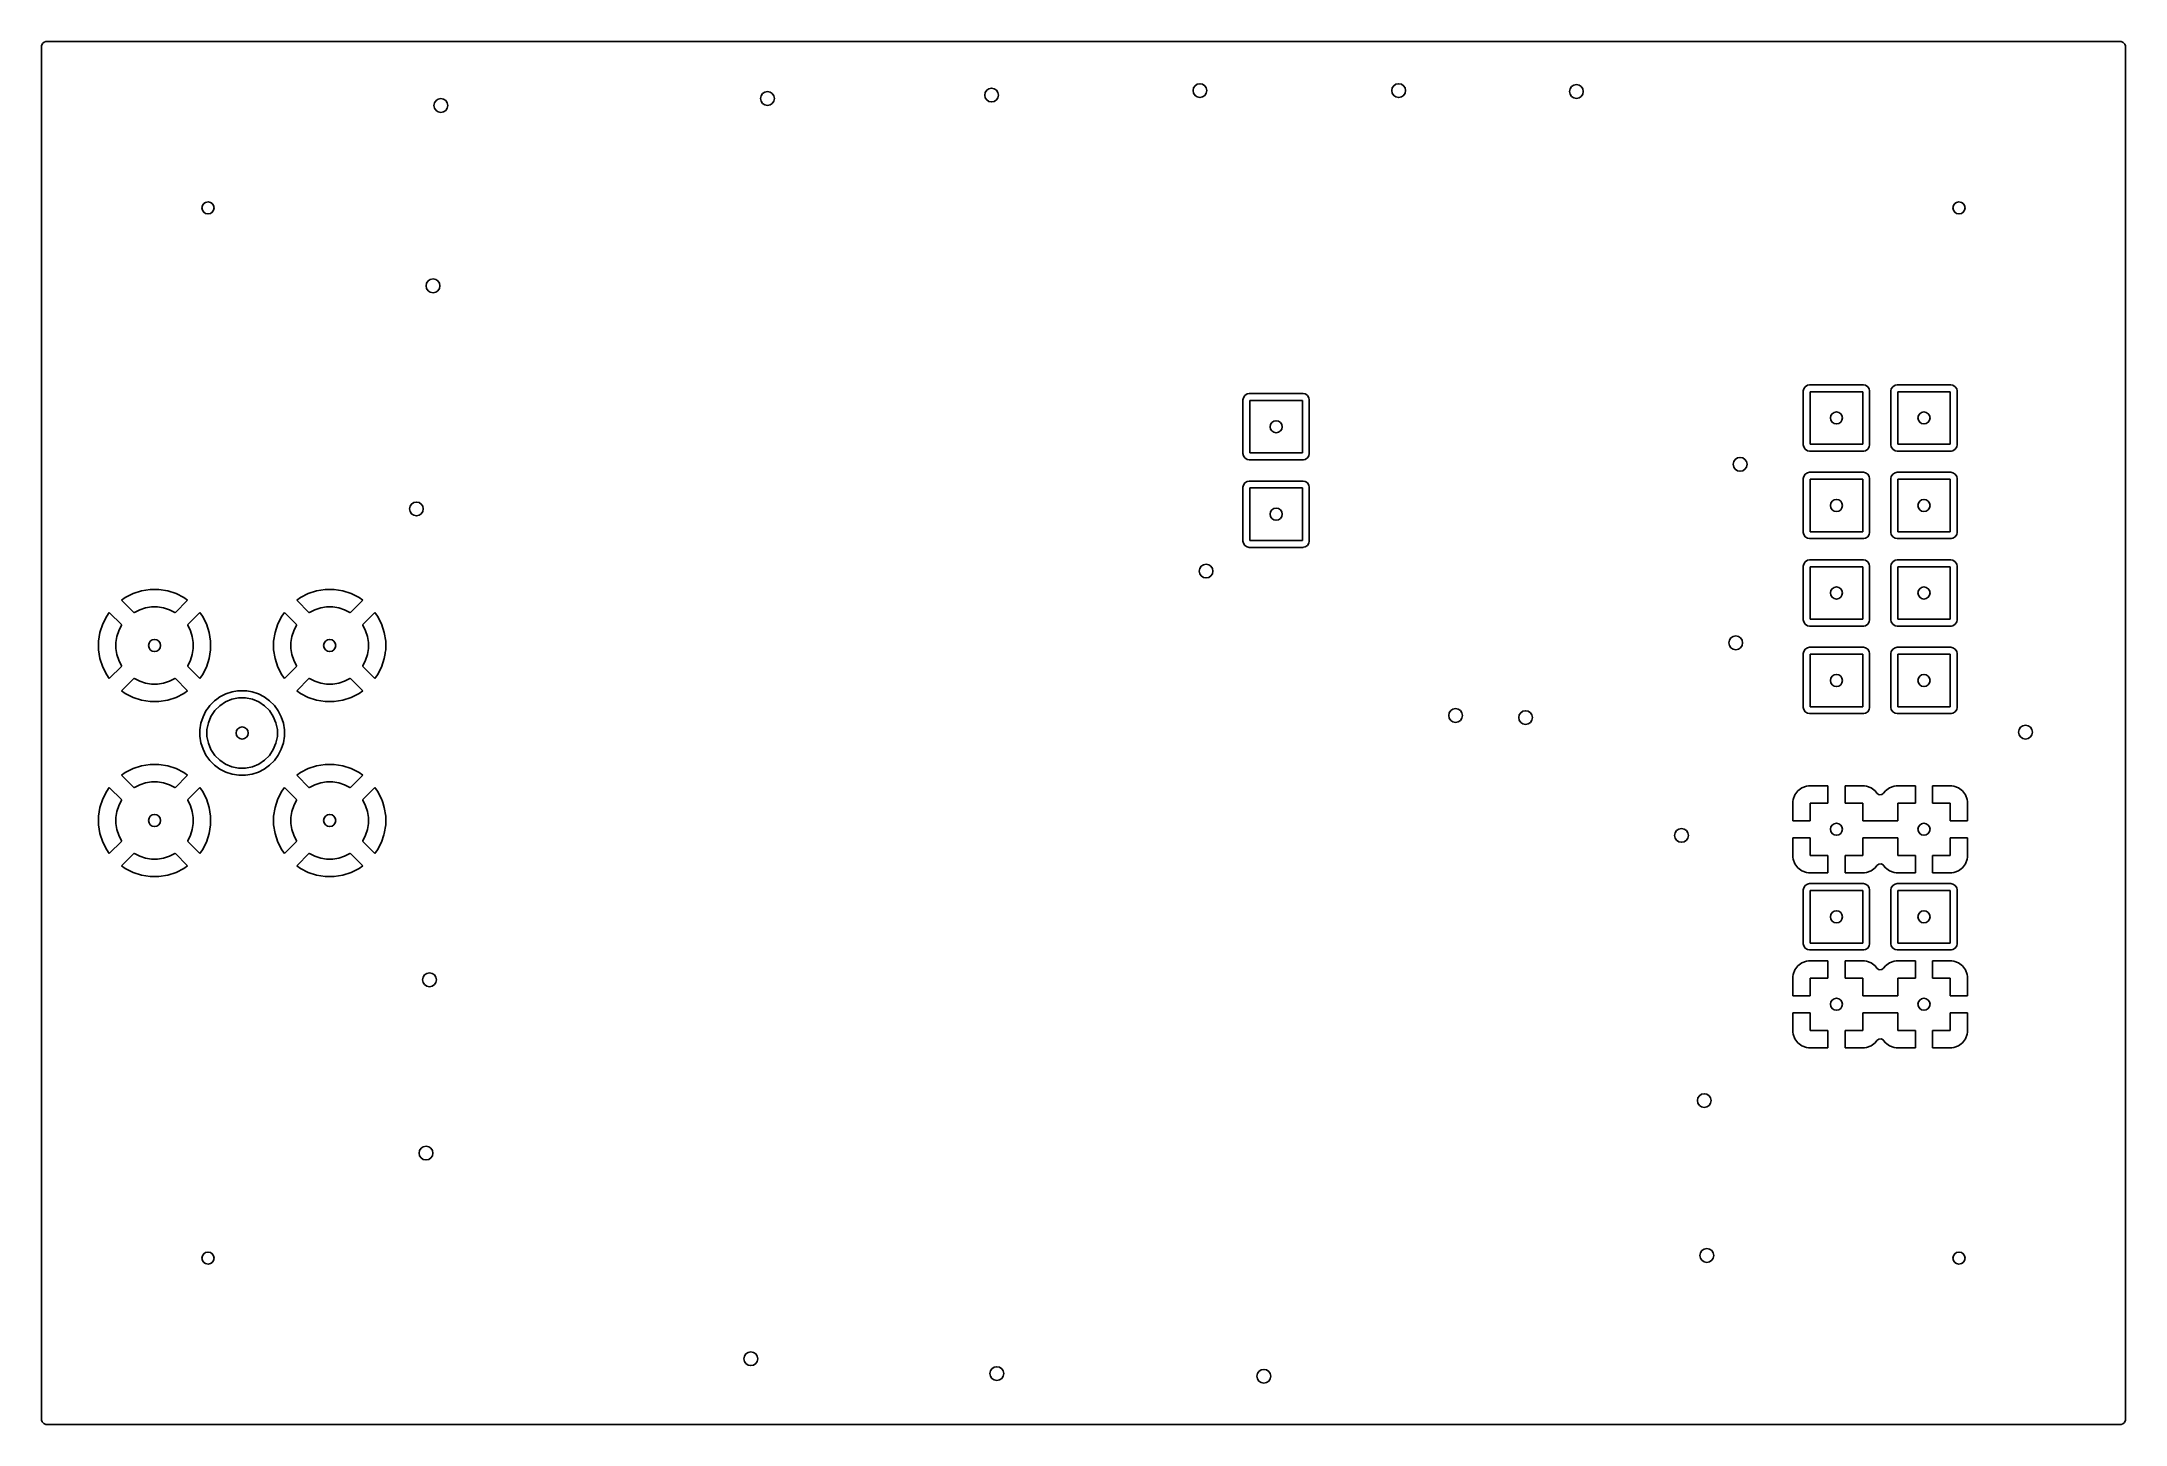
# Model space of a CAD drawing. Extents: x 0.21 to 2.59, y 0.21 to 1.79.
import ezdxf

# ---------------------------------------------------------------- set-up
doc = ezdxf.new("R2010")
doc.units = 0
doc.header["$MEASUREMENT"] = 0
doc.layers.add('BLACK', color=7, linetype='CONTINUOUS')

msp = doc.modelspace()

# ---------------------------------------------------------------- linework, layer by layer
at = {"layer": 'BLACK', "linetype": 'CONTINUOUS'}
for p, q in [((0.21, 1.7851), (0.2108, 1.7877)), ((0.21, 1.3908), (0.21, 1.7851)), ((0.2108, 1.7877), (0.2129, 1.7895)), ((0.2129, 1.7895), (0.2149, 1.79)), ((0.2149, 1.79), (2.5851, 1.79)), ((2.5851, 1.79), (2.5877, 1.7892)), ((2.5877, 1.7892), (2.5895, 1.7871)), ((2.5895, 1.7871), (2.59, 1.7851)), ((2.59, 1.7851), (2.59, 0.2149)), ((0.21, 1.3808), (0.21, 1.3908)), ((0.21, 1.2908), (0.21, 1.3808)), ((1.5826, 1.3831), (1.5821, 1.3808)), ((1.5821, 1.3808), (1.5821, 1.3192)), ((1.5843, 1.3857), (1.5826, 1.3831)), ((1.5826, 1.3831), (1.5826, 1.3831)), ((1.5869, 1.3874), (1.5843, 1.3857)), ((1.5892, 1.3879), (1.5869, 1.3874)), ((1.5869, 1.3874), (1.5869, 1.3874)), ((1.6508, 1.3879), (1.5892, 1.3879)), ((1.5892, 1.3879), (1.5892, 1.3879)), ((1.6531, 1.3874), (1.6508, 1.3879)), ((1.6508, 1.3879), (1.6508, 1.3879)), ((1.6538, 1.387), (1.6531, 1.3874)), ((1.6531, 1.3874), (1.6531, 1.3874)), ((1.6557, 1.3857), (1.6538, 1.387)), ((1.6538, 1.387), (1.6538, 1.387)), ((1.6574, 1.3831), (1.6557, 1.3857)), ((1.6579, 1.3808), (1.6574, 1.3831)), ((1.6574, 1.3831), (1.6574, 1.3831)), ((1.6579, 1.3192), (1.6579, 1.3808)), ((1.6579, 1.3808), (1.6579, 1.3808)), ((2.2226, 1.3931), (2.2221, 1.3908)), ((2.2221, 1.3908), (2.2221, 1.3292)), ((2.2243, 1.3957), (2.2226, 1.3931)), ((2.2226, 1.3931), (2.2226, 1.3931)), ((2.2269, 1.3974), (2.2243, 1.3957)), ((2.2292, 1.3979), (2.2269, 1.3974)), ((2.2269, 1.3974), (2.2269, 1.3974)), ((2.2908, 1.3979), (2.2292, 1.3979)), ((2.2292, 1.3979), (2.2292, 1.3979)), ((2.23, 1.33), (2.23, 1.39)), ((2.23, 1.39), (2.29, 1.39)), ((2.29, 1.39), (2.29, 1.33)), ((2.2931, 1.3974), (2.2908, 1.3979)), ((2.2908, 1.3979), (2.2908, 1.3979)), ((2.2957, 1.3957), (2.2931, 1.3974)), ((2.2931, 1.3974), (2.2931, 1.3974)), ((2.2974, 1.3931), (2.2957, 1.3957)), ((2.2979, 1.3908), (2.2974, 1.3931)), ((2.2974, 1.3931), (2.2974, 1.3931)), ((2.2979, 1.3292), (2.2979, 1.3908)), ((2.2979, 1.3908), (2.2979, 1.3908)), ((2.3226, 1.3931), (2.3221, 1.3908)), ((2.3221, 1.3908), (2.3221, 1.3292)), ((2.3243, 1.3957), (2.3226, 1.3931)), ((2.3226, 1.3931), (2.3226, 1.3931)), ((2.3269, 1.3974), (2.3243, 1.3957)), ((2.3292, 1.3979), (2.3269, 1.3974)), ((2.3269, 1.3974), (2.3269, 1.3974)), ((2.3908, 1.3979), (2.3292, 1.3979)), ((2.3292, 1.3979), (2.3292, 1.3979)), ((2.33, 1.33), (2.33, 1.39)), ((2.33, 1.39), (2.39, 1.39)), ((2.39, 1.39), (2.39, 1.33)), ((2.3931, 1.3974), (2.3908, 1.3979)), ((2.3908, 1.3979), (2.3908, 1.3979)), ((2.3957, 1.3957), (2.3931, 1.3974)), ((2.3931, 1.3974), (2.3931, 1.3974)), ((2.3974, 1.3931), (2.3957, 1.3957)), ((2.3979, 1.3908), (2.3974, 1.3931)), ((2.3974, 1.3931), (2.3974, 1.3931)), ((2.3979, 1.3292), (2.3979, 1.3908)), ((2.3979, 1.3908), (2.3979, 1.3908)), ((1.59, 1.32), (1.59, 1.38)), ((1.59, 1.38), (1.65, 1.38)), ((1.65, 1.38), (1.65, 1.32)), ((1.5821, 1.3192), (1.5826, 1.3169)), ((1.5826, 1.3169), (1.5826, 1.3169)), ((1.5826, 1.3169), (1.5843, 1.3143)), ((1.5843, 1.3143), (1.5869, 1.3126)), ((1.5869, 1.3126), (1.5869, 1.3126)), ((1.5869, 1.3126), (1.5892, 1.3121)), ((1.5892, 1.3121), (1.5892, 1.3121)), ((1.5892, 1.3121), (1.5892, 1.3121)), ((1.5892, 1.3121), (1.6508, 1.3121)), ((1.65, 1.32), (1.59, 1.32)), ((1.6508, 1.3121), (1.6514, 1.3122)), ((1.6508, 1.3121), (1.6508, 1.3121)), ((1.6514, 1.3122), (1.6531, 1.3126)), ((1.6531, 1.3126), (1.6557, 1.3143)), ((1.6531, 1.3126), (1.6531, 1.3126)), ((1.6531, 1.3126), (1.6531, 1.3126)), ((1.6557, 1.3143), (1.6574, 1.3169)), ((1.6574, 1.3169), (1.6579, 1.3192)), ((1.6574, 1.3169), (1.6574, 1.3169)), ((1.6574, 1.3169), (1.6574, 1.3169)), ((1.6579, 1.3192), (1.6579, 1.3192)), ((2.2221, 1.3292), (2.2226, 1.3269)), ((2.2226, 1.3269), (2.2226, 1.3269)), ((2.2226, 1.3269), (2.2243, 1.3243)), ((2.2243, 1.3243), (2.2269, 1.3226)), ((2.2269, 1.3226), (2.2269, 1.3226)), ((2.2269, 1.3226), (2.2292, 1.3221)), ((2.2292, 1.3221), (2.2292, 1.3221)), ((2.2292, 1.3221), (2.2292, 1.3221)), ((2.2292, 1.3221), (2.2908, 1.3221)), ((2.29, 1.33), (2.23, 1.33)), ((2.2908, 1.3221), (2.2914, 1.3222)), ((2.2908, 1.3221), (2.2908, 1.3221)), ((2.2914, 1.3222), (2.2931, 1.3226)), ((2.2931, 1.3226), (2.2957, 1.3243)), ((2.2931, 1.3226), (2.2931, 1.3226)), ((2.2931, 1.3226), (2.2931, 1.3226)), ((2.2957, 1.3243), (2.2974, 1.3269)), ((2.2974, 1.3269), (2.2979, 1.3292)), ((2.2974, 1.3269), (2.2974, 1.3269)), ((2.2974, 1.3269), (2.2974, 1.3269)), ((2.2979, 1.3292), (2.2979, 1.3292)), ((2.3221, 1.3292), (2.3226, 1.3269)), ((2.3226, 1.3269), (2.3226, 1.3269)), ((2.3226, 1.3269), (2.3243, 1.3243)), ((2.3243, 1.3243), (2.3269, 1.3226)), ((2.3269, 1.3226), (2.3269, 1.3226)), ((2.3269, 1.3226), (2.3292, 1.3221)), ((2.3292, 1.3221), (2.3292, 1.3221)), ((2.3292, 1.3221), (2.3292, 1.3221)), ((2.3292, 1.3221), (2.3908, 1.3221)), ((2.39, 1.33), (2.33, 1.33)), ((2.3908, 1.3221), (2.3914, 1.3222)), ((2.3908, 1.3221), (2.3908, 1.3221)), ((2.3914, 1.3222), (2.3931, 1.3226)), ((2.3931, 1.3226), (2.3957, 1.3243)), ((2.3931, 1.3226), (2.3931, 1.3226)), ((2.3931, 1.3226), (2.3931, 1.3226)), ((2.3957, 1.3243), (2.3974, 1.3269)), ((2.3974, 1.3269), (2.3979, 1.3292)), ((2.3974, 1.3269), (2.3974, 1.3269)), ((2.3974, 1.3269), (2.3974, 1.3269)), ((2.3979, 1.3292), (2.3979, 1.3292)), ((0.21, 1.2808), (0.21, 1.2908)), ((1.5843, 1.2857), (1.5826, 1.2831)), ((1.5869, 1.2874), (1.5843, 1.2857)), ((1.5892, 1.2879), (1.5869, 1.2874)), ((1.5869, 1.2874), (1.5869, 1.2874)), ((1.6508, 1.2879), (1.5892, 1.2879)), ((1.5892, 1.2879), (1.5892, 1.2879)), ((1.6531, 1.2874), (1.6508, 1.2879)), ((1.6508, 1.2879), (1.6508, 1.2879)), ((1.6538, 1.287), (1.6531, 1.2874)), ((1.6531, 1.2874), (1.6531, 1.2874)), ((1.6557, 1.2857), (1.6538, 1.287)), ((1.6538, 1.287), (1.6538, 1.287)), ((1.6574, 1.2831), (1.6557, 1.2857)), ((2.2226, 1.2931), (2.2221, 1.2908)), ((2.2221, 1.2908), (2.2221, 1.2292)), ((2.2243, 1.2957), (2.2226, 1.2931)), ((2.2226, 1.2931), (2.2226, 1.2931)), ((2.2269, 1.2974), (2.2243, 1.2957)), ((2.2292, 1.2979), (2.2269, 1.2974)), ((2.2269, 1.2974), (2.2269, 1.2974)), ((2.2908, 1.2979), (2.2292, 1.2979)), ((2.2292, 1.2979), (2.2292, 1.2979)), ((2.23, 1.23), (2.23, 1.29)), ((2.23, 1.29), (2.29, 1.29)), ((2.29, 1.29), (2.29, 1.23)), ((2.2931, 1.2974), (2.2908, 1.2979)), ((2.2908, 1.2979), (2.2908, 1.2979)), ((2.2957, 1.2957), (2.2931, 1.2974)), ((2.2931, 1.2974), (2.2931, 1.2974)), ((2.2974, 1.2931), (2.2957, 1.2957)), ((2.2979, 1.2908), (2.2974, 1.2931)), ((2.2974, 1.2931), (2.2974, 1.2931)), ((2.2979, 1.2292), (2.2979, 1.2908)), ((2.2979, 1.2908), (2.2979, 1.2908)), ((2.3226, 1.2931), (2.3221, 1.2908)), ((2.3221, 1.2908), (2.3221, 1.2292)), ((2.3243, 1.2957), (2.3226, 1.2931)), ((2.3226, 1.2931), (2.3226, 1.2931)), ((2.3269, 1.2974), (2.3243, 1.2957)), ((2.3292, 1.2979), (2.3269, 1.2974)), ((2.3269, 1.2974), (2.3269, 1.2974)), ((2.3908, 1.2979), (2.3292, 1.2979)), ((2.3292, 1.2979), (2.3292, 1.2979)), ((2.33, 1.23), (2.33, 1.29)), ((2.33, 1.29), (2.39, 1.29)), ((2.39, 1.29), (2.39, 1.23)), ((2.3931, 1.2974), (2.3908, 1.2979)), ((2.3908, 1.2979), (2.3908, 1.2979)), ((2.3957, 1.2957), (2.3931, 1.2974)), ((2.3931, 1.2974), (2.3931, 1.2974)), ((2.3974, 1.2931), (2.3957, 1.2957)), ((2.3979, 1.2908), (2.3974, 1.2931)), ((2.3974, 1.2931), (2.3974, 1.2931)), ((2.3979, 1.2292), (2.3979, 1.2908)), ((2.3979, 1.2908), (2.3979, 1.2908)), ((0.21, 1.1908), (0.21, 1.2808)), ((1.5826, 1.2831), (1.5821, 1.2808)), ((1.5821, 1.2808), (1.5821, 1.2192)), ((1.5826, 1.2831), (1.5826, 1.2831)), ((1.59, 1.22), (1.59, 1.28)), ((1.59, 1.28), (1.65, 1.28)), ((1.65, 1.28), (1.65, 1.22)), ((1.6579, 1.2808), (1.6574, 1.2831)), ((1.6574, 1.2831), (1.6574, 1.2831)), ((1.6579, 1.2192), (1.6579, 1.2808)), ((1.6579, 1.2808), (1.6579, 1.2808)), ((1.5821, 1.2192), (1.5826, 1.2169)), ((1.5826, 1.2169), (1.5826, 1.2169)), ((1.5826, 1.2169), (1.5843, 1.2143)), ((1.5843, 1.2143), (1.5869, 1.2126)), ((1.65, 1.22), (1.59, 1.22)), ((1.6531, 1.2126), (1.6557, 1.2143)), ((1.6557, 1.2143), (1.6574, 1.2169)), ((1.6574, 1.2169), (1.6579, 1.2192)), ((1.6574, 1.2169), (1.6574, 1.2169)), ((1.6574, 1.2169), (1.6574, 1.2169)), ((1.6579, 1.2192), (1.6579, 1.2192)), ((2.2221, 1.2292), (2.2226, 1.2269)), ((2.2226, 1.2269), (2.2226, 1.2269)), ((2.2226, 1.2269), (2.2243, 1.2243)), ((2.2243, 1.2243), (2.2269, 1.2226)), ((2.2269, 1.2226), (2.2269, 1.2226)), ((2.2269, 1.2226), (2.2292, 1.2221)), ((2.2292, 1.2221), (2.2292, 1.2221)), ((2.2292, 1.2221), (2.2292, 1.2221)), ((2.2292, 1.2221), (2.2908, 1.2221)), ((2.29, 1.23), (2.23, 1.23)), ((2.2908, 1.2221), (2.2914, 1.2222)), ((2.2908, 1.2221), (2.2908, 1.2221)), ((2.2914, 1.2222), (2.2931, 1.2226)), ((2.2931, 1.2226), (2.2957, 1.2243)), ((2.2931, 1.2226), (2.2931, 1.2226)), ((2.2931, 1.2226), (2.2931, 1.2226)), ((2.2957, 1.2243), (2.2974, 1.2269)), ((2.2974, 1.2269), (2.2979, 1.2292)), ((2.2974, 1.2269), (2.2974, 1.2269)), ((2.2974, 1.2269), (2.2974, 1.2269)), ((2.2979, 1.2292), (2.2979, 1.2292)), ((2.3221, 1.2292), (2.3226, 1.2269)), ((2.3226, 1.2269), (2.3226, 1.2269)), ((2.3226, 1.2269), (2.3243, 1.2243)), ((2.3243, 1.2243), (2.3269, 1.2226)), ((2.3269, 1.2226), (2.3269, 1.2226)), ((2.3269, 1.2226), (2.3292, 1.2221)), ((2.3292, 1.2221), (2.3292, 1.2221)), ((2.3292, 1.2221), (2.3292, 1.2221)), ((2.3292, 1.2221), (2.3908, 1.2221)), ((2.39, 1.23), (2.33, 1.23)), ((2.3908, 1.2221), (2.3914, 1.2222)), ((2.3908, 1.2221), (2.3908, 1.2221)), ((2.3914, 1.2222), (2.3931, 1.2226)), ((2.3931, 1.2226), (2.3957, 1.2243)), ((2.3931, 1.2226), (2.3931, 1.2226)), ((2.3931, 1.2226), (2.3931, 1.2226)), ((2.3957, 1.2243), (2.3974, 1.2269)), ((2.3974, 1.2269), (2.3979, 1.2292)), ((2.3974, 1.2269), (2.3974, 1.2269)), ((2.3974, 1.2269), (2.3974, 1.2269)), ((2.3979, 1.2292), (2.3979, 1.2292)), ((0.21, 1.105), (0.21, 1.1908)), ((1.5869, 1.2126), (1.5869, 1.2126)), ((1.5869, 1.2126), (1.5892, 1.2121)), ((1.5892, 1.2121), (1.5892, 1.2121)), ((1.5892, 1.2121), (1.5892, 1.2121)), ((1.5892, 1.2121), (1.6508, 1.2121)), ((1.6508, 1.2121), (1.6514, 1.2122)), ((1.6508, 1.2121), (1.6508, 1.2121)), ((1.6514, 1.2122), (1.6531, 1.2126)), ((1.6531, 1.2126), (1.6531, 1.2126)), ((1.6531, 1.2126), (1.6531, 1.2126)), ((2.2226, 1.1931), (2.2221, 1.1908)), ((2.2221, 1.1908), (2.2221, 1.1292)), ((2.2243, 1.1957), (2.2226, 1.1931)), ((2.2226, 1.1931), (2.2226, 1.1931)), ((2.2269, 1.1974), (2.2243, 1.1957)), ((2.2292, 1.1979), (2.2269, 1.1974)), ((2.2269, 1.1974), (2.2269, 1.1974)), ((2.2908, 1.1979), (2.2292, 1.1979)), ((2.2292, 1.1979), (2.2292, 1.1979)), ((2.23, 1.13), (2.23, 1.19)), ((2.23, 1.19), (2.29, 1.19)), ((2.29, 1.19), (2.29, 1.13)), ((2.2931, 1.1974), (2.2908, 1.1979)), ((2.2908, 1.1979), (2.2908, 1.1979)), ((2.2957, 1.1957), (2.2931, 1.1974)), ((2.2931, 1.1974), (2.2931, 1.1974)), ((2.2974, 1.1931), (2.2957, 1.1957)), ((2.2979, 1.1908), (2.2974, 1.1931)), ((2.2974, 1.1931), (2.2974, 1.1931)), ((2.2979, 1.1292), (2.2979, 1.1908)), ((2.2979, 1.1908), (2.2979, 1.1908)), ((2.3226, 1.1931), (2.3221, 1.1908)), ((2.3221, 1.1908), (2.3221, 1.1292)), ((2.3243, 1.1957), (2.3226, 1.1931)), ((2.3226, 1.1931), (2.3226, 1.1931)), ((2.3269, 1.1974), (2.3243, 1.1957)), ((2.3292, 1.1979), (2.3269, 1.1974)), ((2.3269, 1.1974), (2.3269, 1.1974)), ((2.3908, 1.1979), (2.3292, 1.1979)), ((2.3292, 1.1979), (2.3292, 1.1979)), ((2.33, 1.13), (2.33, 1.19)), ((2.33, 1.19), (2.39, 1.19)), ((2.39, 1.19), (2.39, 1.13)), ((2.3931, 1.1974), (2.3908, 1.1979)), ((2.3908, 1.1979), (2.3908, 1.1979)), ((2.3957, 1.1957), (2.3931, 1.1974)), ((2.3931, 1.1974), (2.3931, 1.1974)), ((2.3974, 1.1931), (2.3957, 1.1957)), ((2.3979, 1.1908), (2.3974, 1.1931)), ((2.3974, 1.1931), (2.3974, 1.1931)), ((2.3979, 1.1292), (2.3979, 1.1908)), ((2.3979, 1.1908), (2.3979, 1.1908)), ((0.3055, 1.1547), (0.3013, 1.1517)), ((0.3013, 1.1517), (0.3013, 1.1517)), ((0.3013, 1.1517), (0.3155, 1.1375)), ((0.3144, 1.1593), (0.3055, 1.1547)), ((0.324, 1.1624), (0.3144, 1.1593)), ((0.3144, 1.1593), (0.3144, 1.1593)), ((0.3221, 1.1409), (0.3287, 1.1431)), ((0.334, 1.164), (0.324, 1.1624)), ((0.3287, 1.1431), (0.3355, 1.1442)), ((0.344, 1.164), (0.334, 1.164)), ((0.3355, 1.1442), (0.3425, 1.1442)), ((0.3425, 1.1442), (0.3493, 1.1431)), ((0.354, 1.1624), (0.344, 1.164)), ((0.3493, 1.1431), (0.3559, 1.1409)), ((0.3636, 1.1593), (0.354, 1.1624)), ((0.3625, 1.1375), (0.3767, 1.1517)), ((0.3725, 1.1547), (0.3636, 1.1593)), ((0.3636, 1.1593), (0.3636, 1.1593)), ((0.3767, 1.1517), (0.3725, 1.1547)), ((0.5055, 1.1547), (0.5013, 1.1517)), ((0.5013, 1.1517), (0.5013, 1.1517)), ((0.5013, 1.1517), (0.5155, 1.1375)), ((0.5144, 1.1593), (0.5055, 1.1547)), ((0.524, 1.1624), (0.5144, 1.1593)), ((0.5144, 1.1593), (0.5144, 1.1593)), ((0.5221, 1.1409), (0.5287, 1.1431)), ((0.534, 1.164), (0.524, 1.1624)), ((0.5287, 1.1431), (0.5355, 1.1442)), ((0.544, 1.164), (0.534, 1.164)), ((0.5355, 1.1442), (0.5425, 1.1442)), ((0.5425, 1.1442), (0.5493, 1.1431)), ((0.554, 1.1624), (0.544, 1.164)), ((0.5493, 1.1431), (0.5559, 1.1409)), ((0.5636, 1.1593), (0.554, 1.1624)), ((0.5625, 1.1375), (0.5767, 1.1517)), ((0.5725, 1.1547), (0.5636, 1.1593)), ((0.5636, 1.1593), (0.5636, 1.1593)), ((0.5767, 1.1517), (0.5725, 1.1547)), ((0.2797, 1.1246), (0.2766, 1.115)), ((0.2843, 1.1335), (0.2797, 1.1246)), ((0.2797, 1.1246), (0.2797, 1.1246)), ((0.2873, 1.1377), (0.2843, 1.1335)), ((0.3015, 1.1235), (0.2873, 1.1377)), ((0.2873, 1.1377), (0.2873, 1.1377)), ((0.2981, 1.1169), (0.3012, 1.1231)), ((0.3012, 1.1231), (0.3015, 1.1235)), ((0.3155, 1.1375), (0.3159, 1.1378)), ((0.3159, 1.1378), (0.3221, 1.1409)), ((0.3559, 1.1409), (0.3621, 1.1378)), ((0.3621, 1.1378), (0.3625, 1.1375)), ((0.3907, 1.1377), (0.3765, 1.1235)), ((0.3765, 1.1235), (0.3768, 1.1231)), ((0.3768, 1.1231), (0.3799, 1.1169)), ((0.3937, 1.1335), (0.3907, 1.1377)), ((0.3907, 1.1377), (0.3907, 1.1377)), ((0.3983, 1.1246), (0.3937, 1.1335)), ((0.4014, 1.115), (0.3983, 1.1246)), ((0.3983, 1.1246), (0.3983, 1.1246)), ((0.4797, 1.1246), (0.4766, 1.115)), ((0.4843, 1.1335), (0.4797, 1.1246)), ((0.4797, 1.1246), (0.4797, 1.1246)), ((0.4873, 1.1377), (0.4843, 1.1335)), ((0.5015, 1.1235), (0.4873, 1.1377)), ((0.4873, 1.1377), (0.4873, 1.1377)), ((0.4981, 1.1169), (0.5012, 1.1231)), ((0.5012, 1.1231), (0.5015, 1.1235)), ((0.5155, 1.1375), (0.5159, 1.1378)), ((0.5159, 1.1378), (0.5221, 1.1409)), ((0.5559, 1.1409), (0.5621, 1.1378)), ((0.5621, 1.1378), (0.5625, 1.1375)), ((0.5907, 1.1377), (0.5765, 1.1235)), ((0.5765, 1.1235), (0.5768, 1.1231)), ((0.5768, 1.1231), (0.5799, 1.1169)), ((0.5937, 1.1335), (0.5907, 1.1377)), ((0.5907, 1.1377), (0.5907, 1.1377)), ((0.5983, 1.1246), (0.5937, 1.1335)), ((0.6014, 1.115), (0.5983, 1.1246)), ((0.5983, 1.1246), (0.5983, 1.1246)), ((2.2221, 1.1292), (2.2226, 1.1269)), ((2.2226, 1.1269), (2.2226, 1.1269)), ((2.2226, 1.1269), (2.2243, 1.1243)), ((2.2243, 1.1243), (2.2269, 1.1226)), ((2.2269, 1.1226), (2.2269, 1.1226)), ((2.2269, 1.1226), (2.2292, 1.1221)), ((2.2292, 1.1221), (2.2292, 1.1221)), ((2.2292, 1.1221), (2.2292, 1.1221)), ((2.2292, 1.1221), (2.2908, 1.1221)), ((2.29, 1.13), (2.23, 1.13)), ((2.2908, 1.1221), (2.2914, 1.1222)), ((2.2908, 1.1221), (2.2908, 1.1221)), ((2.2914, 1.1222), (2.2931, 1.1226)), ((2.2931, 1.1226), (2.2957, 1.1243)), ((2.2931, 1.1226), (2.2931, 1.1226)), ((2.2931, 1.1226), (2.2931, 1.1226)), ((2.2957, 1.1243), (2.2974, 1.1269)), ((2.2974, 1.1269), (2.2979, 1.1292)), ((2.2974, 1.1269), (2.2974, 1.1269)), ((2.2974, 1.1269), (2.2974, 1.1269)), ((2.2979, 1.1292), (2.2979, 1.1292)), ((2.3221, 1.1292), (2.3226, 1.1269)), ((2.3226, 1.1269), (2.3226, 1.1269)), ((2.3226, 1.1269), (2.3243, 1.1243)), ((2.3243, 1.1243), (2.3269, 1.1226)), ((2.3269, 1.1226), (2.3269, 1.1226)), ((2.3269, 1.1226), (2.3292, 1.1221)), ((2.3292, 1.1221), (2.3292, 1.1221)), ((2.3292, 1.1221), (2.3292, 1.1221)), ((2.3292, 1.1221), (2.3908, 1.1221)), ((2.39, 1.13), (2.33, 1.13)), ((2.3908, 1.1221), (2.3914, 1.1222)), ((2.3908, 1.1221), (2.3908, 1.1221)), ((2.3914, 1.1222), (2.3931, 1.1226)), ((2.3931, 1.1226), (2.3957, 1.1243)), ((2.3931, 1.1226), (2.3931, 1.1226)), ((2.3931, 1.1226), (2.3931, 1.1226)), ((2.3957, 1.1243), (2.3974, 1.1269)), ((2.3974, 1.1269), (2.3979, 1.1292)), ((2.3974, 1.1269), (2.3974, 1.1269)), ((2.3974, 1.1269), (2.3974, 1.1269)), ((2.3979, 1.1292), (2.3979, 1.1292)), ((0.21, 1.0038), (0.21, 1.105)), ((0.2766, 1.115), (0.275, 1.105)), ((0.275, 1.105), (0.275, 1.095)), ((0.275, 1.095), (0.2766, 1.085)), ((0.2948, 1.1035), (0.2959, 1.1103)), ((0.2948, 1.0965), (0.2948, 1.1035)), ((0.2959, 1.0897), (0.2948, 1.0965)), ((0.2959, 1.1103), (0.2981, 1.1169)), ((0.3799, 1.1169), (0.3821, 1.1103)), ((0.3821, 1.1103), (0.3832, 1.1035)), ((0.3832, 1.0965), (0.3821, 1.0897)), ((0.3832, 1.1035), (0.3832, 1.0965)), ((0.403, 1.105), (0.4014, 1.115)), ((0.4014, 1.085), (0.403, 1.095)), ((0.403, 1.095), (0.403, 1.105)), ((0.4766, 1.115), (0.475, 1.105)), ((0.475, 1.105), (0.475, 1.095)), ((0.475, 1.095), (0.4766, 1.085)), ((0.4948, 1.1035), (0.4959, 1.1103)), ((0.4948, 1.0965), (0.4948, 1.1035)), ((0.4959, 1.0897), (0.4948, 1.0965)), ((0.4959, 1.1103), (0.4981, 1.1169)), ((0.5799, 1.1169), (0.5821, 1.1103)), ((0.5821, 1.1103), (0.5832, 1.1035)), ((0.5832, 1.0965), (0.5821, 1.0897)), ((0.5832, 1.1035), (0.5832, 1.0965)), ((0.603, 1.105), (0.6014, 1.115)), ((0.6025, 1.0918), (0.603, 1.095)), ((0.603, 1.095), (0.603, 1.105)), ((2.2243, 1.0957), (2.2226, 1.0931)), ((2.2269, 1.0974), (2.2243, 1.0957)), ((2.2292, 1.0979), (2.2269, 1.0974)), ((2.2269, 1.0974), (2.2269, 1.0974)), ((2.2908, 1.0979), (2.2292, 1.0979)), ((2.2292, 1.0979), (2.2292, 1.0979)), ((2.2931, 1.0974), (2.2908, 1.0979)), ((2.2908, 1.0979), (2.2908, 1.0979)), ((2.2957, 1.0957), (2.2931, 1.0974)), ((2.2931, 1.0974), (2.2931, 1.0974)), ((2.2974, 1.0931), (2.2957, 1.0957)), ((2.3243, 1.0957), (2.3226, 1.0931)), ((2.3269, 1.0974), (2.3243, 1.0957)), ((2.3292, 1.0979), (2.3269, 1.0974)), ((2.3269, 1.0974), (2.3269, 1.0974)), ((2.3908, 1.0979), (2.3292, 1.0979)), ((2.3292, 1.0979), (2.3292, 1.0979)), ((2.3931, 1.0974), (2.3908, 1.0979)), ((2.3908, 1.0979), (2.3908, 1.0979)), ((2.3957, 1.0957), (2.3931, 1.0974)), ((2.3931, 1.0974), (2.3931, 1.0974)), ((2.3974, 1.0931), (2.3957, 1.0957)), ((0.2766, 1.085), (0.2797, 1.0754)), ((0.2797, 1.0754), (0.2797, 1.0754)), ((0.2797, 1.0754), (0.2843, 1.0665)), ((0.2873, 1.0623), (0.3015, 1.0765)), ((0.2981, 1.0831), (0.2959, 1.0897)), ((0.3012, 1.0769), (0.2981, 1.0831)), ((0.3015, 1.0765), (0.3012, 1.0769)), ((0.3768, 1.0769), (0.3765, 1.0765)), ((0.3765, 1.0765), (0.3907, 1.0623)), ((0.3799, 1.0831), (0.3768, 1.0769)), ((0.3821, 1.0897), (0.3799, 1.0831)), ((0.3937, 1.0665), (0.3983, 1.0754)), ((0.3983, 1.0754), (0.4014, 1.085)), ((0.3983, 1.0754), (0.3983, 1.0754)), ((0.4766, 1.085), (0.4797, 1.0754)), ((0.4797, 1.0754), (0.4797, 1.0754)), ((0.4797, 1.0754), (0.4843, 1.0665)), ((0.4873, 1.0623), (0.5015, 1.0765)), ((0.4981, 1.0831), (0.4959, 1.0897)), ((0.5012, 1.0769), (0.4981, 1.0831)), ((0.5015, 1.0765), (0.5012, 1.0769)), ((0.5768, 1.0769), (0.5765, 1.0765)), ((0.5765, 1.0765), (0.5907, 1.0623)), ((0.5799, 1.0831), (0.5768, 1.0769)), ((0.5821, 1.0897), (0.5799, 1.0831)), ((0.5937, 1.0665), (0.5983, 1.0754)), ((0.5983, 1.0754), (0.6014, 1.085)), ((0.5983, 1.0754), (0.5983, 1.0754)), ((0.6014, 1.085), (0.6023, 1.0908)), ((0.6023, 1.0908), (0.6025, 1.0918)), ((2.2226, 1.0931), (2.2221, 1.0908)), ((2.2221, 1.0908), (2.2221, 1.0292)), ((2.2226, 1.0931), (2.2226, 1.0931)), ((2.23, 1.03), (2.23, 1.09)), ((2.23, 1.09), (2.29, 1.09)), ((2.29, 1.09), (2.29, 1.03)), ((2.2979, 1.0908), (2.2974, 1.0931)), ((2.2974, 1.0931), (2.2974, 1.0931)), ((2.2979, 1.0292), (2.2979, 1.0908)), ((2.2979, 1.0908), (2.2979, 1.0908)), ((2.3226, 1.0931), (2.3221, 1.0908)), ((2.3221, 1.0908), (2.3221, 1.0292)), ((2.3226, 1.0931), (2.3226, 1.0931)), ((2.33, 1.03), (2.33, 1.09)), ((2.33, 1.09), (2.39, 1.09)), ((2.39, 1.09), (2.39, 1.03)), ((2.3979, 1.0908), (2.3974, 1.0931)), ((2.3974, 1.0931), (2.3974, 1.0931)), ((2.3979, 1.0292), (2.3979, 1.0908)), ((2.3979, 1.0908), (2.3979, 1.0908)), ((0.2843, 1.0665), (0.2873, 1.0623)), ((0.2873, 1.0623), (0.2873, 1.0623)), ((0.3155, 1.0625), (0.3013, 1.0483)), ((0.3013, 1.0483), (0.3055, 1.0453)), ((0.3159, 1.0622), (0.3155, 1.0625)), ((0.3221, 1.0591), (0.3159, 1.0622)), ((0.3287, 1.0569), (0.3221, 1.0591)), ((0.3355, 1.0558), (0.3287, 1.0569)), ((0.3425, 1.0558), (0.3355, 1.0558)), ((0.3493, 1.0569), (0.3425, 1.0558)), ((0.3559, 1.0591), (0.3493, 1.0569)), ((0.3621, 1.0622), (0.3559, 1.0591)), ((0.3625, 1.0625), (0.3621, 1.0622)), ((0.3767, 1.0483), (0.3625, 1.0625)), ((0.3725, 1.0453), (0.3767, 1.0483)), ((0.3767, 1.0483), (0.3767, 1.0483)), ((0.3907, 1.0623), (0.3937, 1.0665)), ((0.3907, 1.0623), (0.3907, 1.0623)), ((0.4338, 1.048), (0.4277, 1.0471)), ((0.4352, 1.0482), (0.4338, 1.048)), ((0.4428, 1.0482), (0.4352, 1.0482)), ((0.4445, 1.048), (0.4428, 1.0482)), ((0.4503, 1.0471), (0.4445, 1.048)), ((0.4843, 1.0665), (0.4873, 1.0623)), ((0.4873, 1.0623), (0.4873, 1.0623)), ((0.5155, 1.0625), (0.5013, 1.0483)), ((0.5013, 1.0483), (0.5055, 1.0453)), ((0.5159, 1.0622), (0.5155, 1.0625)), ((0.5221, 1.0591), (0.5159, 1.0622)), ((0.5287, 1.0569), (0.5221, 1.0591)), ((0.5355, 1.0558), (0.5287, 1.0569)), ((0.5425, 1.0558), (0.5355, 1.0558)), ((0.5493, 1.0569), (0.5425, 1.0558)), ((0.5559, 1.0591), (0.5493, 1.0569)), ((0.5621, 1.0622), (0.5559, 1.0591)), ((0.5625, 1.0625), (0.5621, 1.0622)), ((0.5767, 1.0483), (0.5625, 1.0625)), ((0.5725, 1.0453), (0.5767, 1.0483)), ((0.5767, 1.0483), (0.5767, 1.0483)), ((0.5907, 1.0623), (0.5937, 1.0665)), ((0.5907, 1.0623), (0.5907, 1.0623)), ((0.3055, 1.0453), (0.3144, 1.0407)), ((0.3144, 1.0407), (0.3144, 1.0407)), ((0.3144, 1.0407), (0.324, 1.0376)), ((0.324, 1.0376), (0.334, 1.036)), ((0.334, 1.036), (0.344, 1.036)), ((0.344, 1.036), (0.354, 1.0376)), ((0.354, 1.0376), (0.3636, 1.0407)), ((0.3636, 1.0407), (0.3725, 1.0453)), ((0.3636, 1.0407), (0.3636, 1.0407)), ((0.3977, 1.0253), (0.3943, 1.0185)), ((0.4006, 1.0292), (0.3977, 1.0253)), ((0.4022, 1.0314), (0.4006, 1.0292)), ((0.4076, 1.0368), (0.4022, 1.0314)), ((0.4022, 1.0314), (0.4022, 1.0314)), ((0.4022, 1.0314), (0.4022, 1.0314)), ((0.4034, 1.019), (0.4078, 1.0256)), ((0.4102, 1.0387), (0.4076, 1.0368)), ((0.4076, 1.0368), (0.4076, 1.0368)), ((0.4076, 1.0368), (0.4076, 1.0368)), ((0.4078, 1.0256), (0.4134, 1.0312)), ((0.4137, 1.0413), (0.4102, 1.0387)), ((0.4134, 1.0312), (0.42, 1.0356)), ((0.4205, 1.0447), (0.4137, 1.0413)), ((0.42, 1.0356), (0.4273, 1.0386)), ((0.4277, 1.0471), (0.4205, 1.0447)), ((0.4273, 1.0386), (0.435, 1.0402)), ((0.435, 1.0402), (0.443, 1.0402)), ((0.443, 1.0402), (0.4507, 1.0386)), ((0.4575, 1.0447), (0.4503, 1.0471)), ((0.4503, 1.0471), (0.4503, 1.0471)), ((0.4507, 1.0386), (0.458, 1.0356)), ((0.4643, 1.0413), (0.4575, 1.0447)), ((0.458, 1.0356), (0.4646, 1.0312)), ((0.4704, 1.0368), (0.4643, 1.0413)), ((0.4646, 1.0312), (0.4702, 1.0256)), ((0.4702, 1.0256), (0.4746, 1.019)), ((0.4758, 1.0314), (0.4704, 1.0368)), ((0.4803, 1.0253), (0.4758, 1.0314)), ((0.4837, 1.0185), (0.4803, 1.0253)), ((0.5055, 1.0453), (0.5144, 1.0407)), ((0.5144, 1.0407), (0.5144, 1.0407)), ((0.5144, 1.0407), (0.524, 1.0376)), ((0.524, 1.0376), (0.534, 1.036)), ((0.534, 1.036), (0.544, 1.036)), ((0.544, 1.036), (0.554, 1.0376)), ((0.554, 1.0376), (0.5636, 1.0407)), ((0.5636, 1.0407), (0.5725, 1.0453)), ((0.5636, 1.0407), (0.5636, 1.0407)), ((2.2221, 1.0292), (2.2226, 1.0269)), ((2.2226, 1.0269), (2.2226, 1.0269)), ((2.2226, 1.0269), (2.2243, 1.0243)), ((2.2243, 1.0243), (2.2269, 1.0226)), ((2.29, 1.03), (2.23, 1.03)), ((2.2931, 1.0226), (2.2957, 1.0243)), ((2.2957, 1.0243), (2.2974, 1.0269)), ((2.2974, 1.0269), (2.2979, 1.0292)), ((2.2974, 1.0269), (2.2974, 1.0269)), ((2.2974, 1.0269), (2.2974, 1.0269)), ((2.2979, 1.0292), (2.2979, 1.0292)), ((2.3221, 1.0292), (2.3226, 1.0269)), ((2.3226, 1.0269), (2.3226, 1.0269)), ((2.3226, 1.0269), (2.3243, 1.0243)), ((2.3243, 1.0243), (2.3269, 1.0226)), ((2.39, 1.03), (2.33, 1.03)), ((2.3931, 1.0226), (2.3957, 1.0243)), ((2.3957, 1.0243), (2.3974, 1.0269)), ((2.3974, 1.0269), (2.3979, 1.0292)), ((2.3974, 1.0269), (2.3974, 1.0269)), ((2.3974, 1.0269), (2.3974, 1.0269)), ((2.3979, 1.0292), (2.3979, 1.0292)), ((0.21, 0.905), (0.21, 1.0038)), ((0.3919, 1.0113), (0.3908, 1.0038)), ((0.3908, 1.0038), (0.3908, 0.9962)), ((0.3943, 1.0185), (0.3919, 1.0113)), ((0.3988, 1.004), (0.4004, 1.0117)), ((0.3988, 0.996), (0.3988, 1.004)), ((0.4004, 1.0117), (0.4034, 1.019)), ((0.4746, 1.019), (0.4776, 1.0117)), ((0.4776, 1.0117), (0.4792, 1.004)), ((0.4792, 1.004), (0.4792, 0.996)), ((0.4861, 1.0113), (0.4837, 1.0185)), ((0.4872, 1.0038), (0.4861, 1.0113)), ((0.4872, 0.9962), (0.4872, 1.0038)), ((2.2269, 1.0226), (2.2269, 1.0226)), ((2.2269, 1.0226), (2.2292, 1.0221)), ((2.2292, 1.0221), (2.2292, 1.0221)), ((2.2292, 1.0221), (2.2292, 1.0221)), ((2.2292, 1.0221), (2.2908, 1.0221)), ((2.2908, 1.0221), (2.2914, 1.0222)), ((2.2908, 1.0221), (2.2908, 1.0221)), ((2.2914, 1.0222), (2.2931, 1.0226)), ((2.2931, 1.0226), (2.2931, 1.0226)), ((2.2931, 1.0226), (2.2931, 1.0226)), ((2.3269, 1.0226), (2.3269, 1.0226)), ((2.3269, 1.0226), (2.3292, 1.0221)), ((2.3292, 1.0221), (2.3292, 1.0221)), ((2.3292, 1.0221), (2.3292, 1.0221)), ((2.3292, 1.0221), (2.3908, 1.0221)), ((2.3908, 1.0221), (2.3914, 1.0222)), ((2.3908, 1.0221), (2.3908, 1.0221)), ((2.3914, 1.0222), (2.3931, 1.0226)), ((2.3931, 1.0226), (2.3931, 1.0226)), ((2.3931, 1.0226), (2.3931, 1.0226)), ((0.3908, 0.9962), (0.3919, 0.9887)), ((0.3919, 0.9887), (0.3919, 0.9887)), ((0.3919, 0.9887), (0.3943, 0.9815)), ((0.3943, 0.9815), (0.3977, 0.9747)), ((0.4004, 0.9883), (0.3988, 0.996)), ((0.4034, 0.981), (0.4004, 0.9883)), ((0.4078, 0.9744), (0.4034, 0.981)), ((0.4746, 0.981), (0.4702, 0.9744)), ((0.4776, 0.9883), (0.4746, 0.981)), ((0.4792, 0.996), (0.4776, 0.9883)), ((0.4803, 0.9747), (0.4837, 0.9815)), ((0.4837, 0.9815), (0.4861, 0.9887)), ((0.4861, 0.9887), (0.4872, 0.9962)), ((0.3055, 0.9547), (0.3013, 0.9517)), ((0.3144, 0.9593), (0.3055, 0.9547)), ((0.324, 0.9624), (0.3144, 0.9593)), ((0.3144, 0.9593), (0.3144, 0.9593)), ((0.334, 0.964), (0.324, 0.9624)), ((0.344, 0.964), (0.334, 0.964)), ((0.354, 0.9624), (0.344, 0.964)), ((0.3636, 0.9593), (0.354, 0.9624)), ((0.3725, 0.9547), (0.3636, 0.9593)), ((0.3636, 0.9593), (0.3636, 0.9593)), ((0.3767, 0.9517), (0.3725, 0.9547)), ((0.3977, 0.9747), (0.4022, 0.9686)), ((0.4022, 0.9686), (0.4076, 0.9632)), ((0.4076, 0.9632), (0.4137, 0.9587)), ((0.4134, 0.9688), (0.4078, 0.9744)), ((0.42, 0.9644), (0.4134, 0.9688)), ((0.4137, 0.9587), (0.4205, 0.9553)), ((0.4273, 0.9614), (0.42, 0.9644)), ((0.4205, 0.9553), (0.4277, 0.9529)), ((0.435, 0.9598), (0.4273, 0.9614)), ((0.4277, 0.9529), (0.4352, 0.9518)), ((0.443, 0.9598), (0.435, 0.9598)), ((0.4428, 0.9518), (0.4503, 0.9529)), ((0.4507, 0.9614), (0.443, 0.9598)), ((0.4503, 0.9529), (0.4575, 0.9553)), ((0.458, 0.9644), (0.4507, 0.9614)), ((0.4575, 0.9553), (0.4643, 0.9587)), ((0.4646, 0.9688), (0.458, 0.9644)), ((0.4643, 0.9587), (0.4704, 0.9632)), ((0.4702, 0.9744), (0.4646, 0.9688)), ((0.4704, 0.9632), (0.4758, 0.9686)), ((0.4758, 0.9686), (0.4803, 0.9747)), ((0.5055, 0.9547), (0.5013, 0.9517)), ((0.5144, 0.9593), (0.5055, 0.9547)), ((0.524, 0.9624), (0.5144, 0.9593)), ((0.5144, 0.9593), (0.5144, 0.9593)), ((0.534, 0.964), (0.524, 0.9624)), ((0.544, 0.964), (0.534, 0.964)), ((0.554, 0.9624), (0.544, 0.964)), ((0.5636, 0.9593), (0.554, 0.9624)), ((0.5725, 0.9547), (0.5636, 0.9593)), ((0.5636, 0.9593), (0.5636, 0.9593)), ((0.5767, 0.9517), (0.5725, 0.9547)), ((0.2843, 0.9335), (0.2797, 0.9246)), ((0.2873, 0.9377), (0.2843, 0.9335)), ((0.3015, 0.9235), (0.2873, 0.9377)), ((0.2873, 0.9377), (0.2873, 0.9377)), ((0.3013, 0.9517), (0.3013, 0.9517)), ((0.3013, 0.9517), (0.3155, 0.9375)), ((0.3155, 0.9375), (0.3159, 0.9378)), ((0.3159, 0.9378), (0.3221, 0.9409)), ((0.3221, 0.9409), (0.3287, 0.9431)), ((0.3287, 0.9431), (0.3355, 0.9442)), ((0.3355, 0.9442), (0.3425, 0.9442)), ((0.3425, 0.9442), (0.3493, 0.9431)), ((0.3493, 0.9431), (0.3559, 0.9409)), ((0.3559, 0.9409), (0.3621, 0.9378)), ((0.3621, 0.9378), (0.3625, 0.9375)), ((0.3625, 0.9375), (0.3767, 0.9517)), ((0.3907, 0.9377), (0.3765, 0.9235)), ((0.3937, 0.9335), (0.3907, 0.9377)), ((0.3907, 0.9377), (0.3907, 0.9377)), ((0.3983, 0.9246), (0.3937, 0.9335)), ((0.4352, 0.9518), (0.4352, 0.9518)), ((0.4352, 0.9518), (0.4428, 0.9518)), ((0.4428, 0.9518), (0.4428, 0.9518)), ((0.4843, 0.9335), (0.4797, 0.9246)), ((0.4873, 0.9377), (0.4843, 0.9335)), ((0.5015, 0.9235), (0.4873, 0.9377)), ((0.4873, 0.9377), (0.4873, 0.9377)), ((0.5013, 0.9517), (0.5013, 0.9517)), ((0.5013, 0.9517), (0.5155, 0.9375)), ((0.5155, 0.9375), (0.5159, 0.9378)), ((0.5159, 0.9378), (0.5221, 0.9409)), ((0.5221, 0.9409), (0.5287, 0.9431)), ((0.5287, 0.9431), (0.5355, 0.9442)), ((0.5355, 0.9442), (0.5425, 0.9442)), ((0.5425, 0.9442), (0.5493, 0.9431)), ((0.5493, 0.9431), (0.5559, 0.9409)), ((0.5559, 0.9409), (0.5621, 0.9378)), ((0.5621, 0.9378), (0.5625, 0.9375)), ((0.5625, 0.9375), (0.5767, 0.9517)), ((0.5907, 0.9377), (0.5765, 0.9235)), ((0.5937, 0.9335), (0.5907, 0.9377)), ((0.5907, 0.9377), (0.5907, 0.9377)), ((0.5983, 0.9246), (0.5937, 0.9335)), ((2.2125, 0.9295), (2.2106, 0.9242)), ((2.2159, 0.9341), (2.2125, 0.9295)), ((2.2125, 0.9295), (2.2125, 0.9295)), ((2.2205, 0.9375), (2.2159, 0.9341)), ((2.2159, 0.9341), (2.2159, 0.9341)), ((2.2258, 0.9394), (2.2205, 0.9375)), ((2.2205, 0.9375), (2.2205, 0.9375)), ((2.2281, 0.9397), (2.2258, 0.9394)), ((2.2258, 0.9394), (2.2258, 0.9394)), ((2.2502, 0.9397), (2.2281, 0.9397)), ((2.2502, 0.92), (2.2502, 0.9397)), ((2.2919, 0.9397), (2.2698, 0.9397)), ((2.2698, 0.9397), (2.2698, 0.92)), ((2.2942, 0.9394), (2.2919, 0.9397)), ((2.2995, 0.9375), (2.2942, 0.9394)), ((2.2942, 0.9394), (2.2942, 0.9394)), ((2.3041, 0.9341), (2.2995, 0.9375)), ((2.2995, 0.9375), (2.2995, 0.9375)), ((2.3061, 0.9314), (2.3041, 0.9341)), ((2.3065, 0.9308), (2.3061, 0.9314)), ((2.309, 0.9295), (2.3065, 0.9308)), ((2.3117, 0.9297), (2.309, 0.9295)), ((2.3139, 0.9314), (2.3117, 0.9297)), ((2.3159, 0.9341), (2.3139, 0.9314)), ((2.3205, 0.9375), (2.3159, 0.9341)), ((2.3258, 0.9394), (2.3205, 0.9375)), ((2.3205, 0.9375), (2.3205, 0.9375)), ((2.3281, 0.9397), (2.3258, 0.9394)), ((2.3258, 0.9394), (2.3258, 0.9394)), ((2.3502, 0.9397), (2.3281, 0.9397)), ((2.3502, 0.92), (2.3502, 0.9397)), ((2.3919, 0.9397), (2.3698, 0.9397)), ((2.3698, 0.9397), (2.3698, 0.92)), ((2.3942, 0.9394), (2.3919, 0.9397)), ((2.3995, 0.9375), (2.3942, 0.9394)), ((2.3942, 0.9394), (2.3942, 0.9394)), ((2.4041, 0.9341), (2.3995, 0.9375)), ((2.3995, 0.9375), (2.3995, 0.9375)), ((2.4075, 0.9295), (2.4041, 0.9341)), ((2.4041, 0.9341), (2.4041, 0.9341)), ((2.4094, 0.9242), (2.4075, 0.9295)), ((2.4075, 0.9295), (2.4075, 0.9295)), ((0.21, 0.8208), (0.21, 0.905)), ((0.2766, 0.915), (0.275, 0.905)), ((0.275, 0.905), (0.275, 0.895)), ((0.2797, 0.9246), (0.2766, 0.915)), ((0.2797, 0.9246), (0.2797, 0.9246)), ((0.2948, 0.9035), (0.2959, 0.9103)), ((0.2959, 0.9103), (0.2981, 0.9169)), ((0.2981, 0.9169), (0.3012, 0.9231)), ((0.3012, 0.9231), (0.3015, 0.9235)), ((0.3765, 0.9235), (0.3768, 0.9231)), ((0.3768, 0.9231), (0.3799, 0.9169)), ((0.3799, 0.9169), (0.3821, 0.9103)), ((0.3821, 0.9103), (0.3832, 0.9035)), ((0.4014, 0.915), (0.3983, 0.9246)), ((0.3983, 0.9246), (0.3983, 0.9246)), ((0.403, 0.905), (0.4014, 0.915)), ((0.403, 0.895), (0.403, 0.905)), ((0.4766, 0.915), (0.475, 0.905)), ((0.475, 0.905), (0.475, 0.895)), ((0.4797, 0.9246), (0.4766, 0.915)), ((0.4797, 0.9246), (0.4797, 0.9246)), ((0.4948, 0.9035), (0.4959, 0.9103)), ((0.4959, 0.9103), (0.4981, 0.9169)), ((0.4981, 0.9169), (0.5012, 0.9231)), ((0.5012, 0.9231), (0.5015, 0.9235)), ((0.5765, 0.9235), (0.5768, 0.9231)), ((0.5768, 0.9231), (0.5799, 0.9169)), ((0.5799, 0.9169), (0.5821, 0.9103)), ((0.5821, 0.9103), (0.5832, 0.9035)), ((0.5983, 0.9246), (0.5983, 0.9246)), ((0.5992, 0.9219), (0.5983, 0.9246)), ((0.5996, 0.9205), (0.5992, 0.9219)), ((0.6014, 0.915), (0.5996, 0.9205)), ((0.603, 0.905), (0.6014, 0.915)), ((0.603, 0.895), (0.603, 0.905)), ((2.2106, 0.9242), (2.2103, 0.9219)), ((2.2103, 0.9219), (2.2103, 0.8998)), ((2.2106, 0.9242), (2.2106, 0.9242)), ((2.23, 0.8998), (2.23, 0.92)), ((2.23, 0.92), (2.2502, 0.92)), ((2.2698, 0.92), (2.29, 0.92)), ((2.29, 0.92), (2.29, 0.8998)), ((2.33, 0.8998), (2.33, 0.92)), ((2.33, 0.92), (2.3502, 0.92)), ((2.3698, 0.92), (2.39, 0.92)), ((2.39, 0.92), (2.39, 0.8998)), ((2.4097, 0.9219), (2.4094, 0.9242)), ((2.4094, 0.9242), (2.4094, 0.9242)), ((2.4097, 0.8998), (2.4097, 0.9219)), ((2.4097, 0.9219), (2.4097, 0.9219)), ((0.275, 0.895), (0.2766, 0.885)), ((0.2766, 0.885), (0.2797, 0.8754)), ((0.2948, 0.8965), (0.2948, 0.9035)), ((0.2959, 0.8897), (0.2948, 0.8965)), ((0.2981, 0.8831), (0.2959, 0.8897)), ((0.3012, 0.8769), (0.2981, 0.8831)), ((0.3799, 0.8831), (0.3768, 0.8769)), ((0.3821, 0.8897), (0.3799, 0.8831)), ((0.3832, 0.8965), (0.3821, 0.8897)), ((0.3832, 0.9035), (0.3832, 0.8965)), ((0.3983, 0.8754), (0.4014, 0.885)), ((0.4014, 0.885), (0.403, 0.895)), ((0.475, 0.895), (0.4766, 0.885)), ((0.4766, 0.885), (0.4797, 0.8754)), ((0.4948, 0.8965), (0.4948, 0.9035)), ((0.4959, 0.8897), (0.4948, 0.8965)), ((0.4981, 0.8831), (0.4959, 0.8897)), ((0.5012, 0.8769), (0.4981, 0.8831)), ((0.5799, 0.8831), (0.5768, 0.8769)), ((0.5821, 0.8897), (0.5799, 0.8831)), ((0.5832, 0.8965), (0.5821, 0.8897)), ((0.5832, 0.9035), (0.5832, 0.8965)), ((0.5983, 0.8754), (0.601, 0.8837)), ((0.601, 0.8837), (0.6014, 0.885)), ((0.601, 0.8837), (0.601, 0.8837)), ((0.6014, 0.885), (0.603, 0.895)), ((2.2103, 0.8998), (2.23, 0.8998)), ((2.29, 0.8998), (2.33, 0.8998)), ((2.39, 0.8998), (2.4097, 0.8998)), ((0.2797, 0.8754), (0.2797, 0.8754)), ((0.2797, 0.8754), (0.2843, 0.8665)), ((0.2843, 0.8665), (0.2873, 0.8623)), ((0.2873, 0.8623), (0.3015, 0.8765)), ((0.2873, 0.8623), (0.2873, 0.8623)), ((0.3015, 0.8765), (0.3012, 0.8769)), ((0.3155, 0.8625), (0.3013, 0.8483)), ((0.3159, 0.8622), (0.3155, 0.8625)), ((0.3221, 0.8591), (0.3159, 0.8622)), ((0.3287, 0.8569), (0.3221, 0.8591)), ((0.3355, 0.8558), (0.3287, 0.8569)), ((0.3493, 0.8569), (0.3425, 0.8558)), ((0.3559, 0.8591), (0.3493, 0.8569)), ((0.3621, 0.8622), (0.3559, 0.8591)), ((0.3625, 0.8625), (0.3621, 0.8622)), ((0.3767, 0.8483), (0.3625, 0.8625)), ((0.3768, 0.8769), (0.3765, 0.8765)), ((0.3765, 0.8765), (0.3907, 0.8623)), ((0.3907, 0.8623), (0.3937, 0.8665)), ((0.3907, 0.8623), (0.3907, 0.8623)), ((0.3937, 0.8665), (0.3983, 0.8754)), ((0.3983, 0.8754), (0.3983, 0.8754)), ((0.4797, 0.8754), (0.4797, 0.8754)), ((0.4797, 0.8754), (0.4843, 0.8665)), ((0.4843, 0.8665), (0.4873, 0.8623)), ((0.4873, 0.8623), (0.5015, 0.8765)), ((0.4873, 0.8623), (0.4873, 0.8623)), ((0.5015, 0.8765), (0.5012, 0.8769)), ((0.5155, 0.8625), (0.5013, 0.8483)), ((0.5159, 0.8622), (0.5155, 0.8625)), ((0.5221, 0.8591), (0.5159, 0.8622)), ((0.5287, 0.8569), (0.5221, 0.8591)), ((0.5355, 0.8558), (0.5287, 0.8569)), ((0.5493, 0.8569), (0.5425, 0.8558)), ((0.5559, 0.8591), (0.5493, 0.8569)), ((0.5621, 0.8622), (0.5559, 0.8591)), ((0.5625, 0.8625), (0.5621, 0.8622)), ((0.5767, 0.8483), (0.5625, 0.8625)), ((0.5768, 0.8769), (0.5765, 0.8765)), ((0.5765, 0.8765), (0.5907, 0.8623)), ((0.5907, 0.8623), (0.5937, 0.8665)), ((0.5907, 0.8623), (0.5907, 0.8623)), ((0.5937, 0.8665), (0.5983, 0.8754)), ((0.5983, 0.8754), (0.5983, 0.8754)), ((2.2103, 0.8802), (2.2103, 0.8581)), ((2.23, 0.8802), (2.2103, 0.8802)), ((2.2103, 0.8581), (2.2106, 0.8558)), ((2.23, 0.86), (2.23, 0.8802)), ((2.2502, 0.86), (2.23, 0.86)), ((2.2502, 0.8403), (2.2502, 0.86)), ((2.29, 0.86), (2.2698, 0.86)), ((2.2698, 0.86), (2.2698, 0.8403)), ((2.29, 0.8802), (2.29, 0.86)), ((2.33, 0.8802), (2.29, 0.8802)), ((2.33, 0.86), (2.33, 0.8802)), ((2.3502, 0.86), (2.33, 0.86)), ((2.3502, 0.8403), (2.3502, 0.86)), ((2.39, 0.86), (2.3698, 0.86)), ((2.3698, 0.86), (2.3698, 0.8403)), ((2.4097, 0.8802), (2.39, 0.8802)), ((2.39, 0.8802), (2.39, 0.86)), ((2.4094, 0.8558), (2.4097, 0.8581)), ((2.4097, 0.8581), (2.4097, 0.8802)), ((2.4097, 0.8581), (2.4097, 0.8581)), ((0.3013, 0.8483), (0.3055, 0.8453)), ((0.3055, 0.8453), (0.3144, 0.8407)), ((0.3144, 0.8407), (0.3144, 0.8407)), ((0.3144, 0.8407), (0.324, 0.8376)), ((0.324, 0.8376), (0.334, 0.836)), ((0.334, 0.836), (0.344, 0.836)), ((0.3425, 0.8558), (0.3355, 0.8558)), ((0.344, 0.836), (0.354, 0.8376)), ((0.354, 0.8376), (0.3636, 0.8407)), ((0.3636, 0.8407), (0.3725, 0.8453)), ((0.3636, 0.8407), (0.3636, 0.8407)), ((0.3725, 0.8453), (0.3767, 0.8483)), ((0.3767, 0.8483), (0.3767, 0.8483)), ((0.5013, 0.8483), (0.5055, 0.8453)), ((0.5055, 0.8453), (0.5144, 0.8407)), ((0.5144, 0.8407), (0.5144, 0.8407)), ((0.5144, 0.8407), (0.524, 0.8376)), ((0.524, 0.8376), (0.534, 0.836)), ((0.534, 0.836), (0.544, 0.836)), ((0.5425, 0.8558), (0.5355, 0.8558)), ((0.544, 0.836), (0.554, 0.8376)), ((0.554, 0.8376), (0.5636, 0.8407)), ((0.5636, 0.8407), (0.5725, 0.8453)), ((0.5636, 0.8407), (0.5636, 0.8407)), ((0.5725, 0.8453), (0.5767, 0.8483)), ((0.5767, 0.8483), (0.5767, 0.8483)), ((2.2106, 0.8558), (2.2106, 0.8558)), ((2.2106, 0.8558), (2.2125, 0.8505)), ((2.2125, 0.8505), (2.2125, 0.8505)), ((2.2125, 0.8505), (2.2159, 0.8459)), ((2.2159, 0.8459), (2.2159, 0.8459)), ((2.2159, 0.8459), (2.2205, 0.8425)), ((2.2205, 0.8425), (2.2205, 0.8425)), ((2.2205, 0.8425), (2.2258, 0.8406)), ((2.2258, 0.8406), (2.2258, 0.8406)), ((2.2258, 0.8406), (2.2281, 0.8403)), ((2.2281, 0.8403), (2.2281, 0.8403)), ((2.2281, 0.8403), (2.2502, 0.8403)), ((2.2698, 0.8403), (2.2919, 0.8403)), ((2.2919, 0.8403), (2.2942, 0.8406)), ((2.2919, 0.8403), (2.2919, 0.8403)), ((2.2942, 0.8406), (2.2995, 0.8425)), ((2.2942, 0.8406), (2.2942, 0.8406)), ((2.2995, 0.8425), (2.3041, 0.8459)), ((2.2995, 0.8425), (2.2995, 0.8425)), ((2.3041, 0.8459), (2.3061, 0.8486)), ((2.3061, 0.8486), (2.3083, 0.8503)), ((2.3083, 0.8503), (2.311, 0.8505)), ((2.311, 0.8505), (2.3135, 0.8492)), ((2.3135, 0.8492), (2.3139, 0.8486)), ((2.3139, 0.8486), (2.3159, 0.8459)), ((2.3159, 0.8459), (2.3205, 0.8425)), ((2.3205, 0.8425), (2.3205, 0.8425)), ((2.3205, 0.8425), (2.3258, 0.8406)), ((2.3258, 0.8406), (2.3258, 0.8406)), ((2.3258, 0.8406), (2.3281, 0.8403)), ((2.3281, 0.8403), (2.3281, 0.8403)), ((2.3281, 0.8403), (2.3502, 0.8403)), ((2.3698, 0.8403), (2.3919, 0.8403)), ((2.3919, 0.8403), (2.3942, 0.8406)), ((2.3919, 0.8403), (2.3919, 0.8403)), ((2.3942, 0.8406), (2.3995, 0.8425)), ((2.3942, 0.8406), (2.3942, 0.8406)), ((2.3995, 0.8425), (2.4041, 0.8459)), ((2.3995, 0.8425), (2.3995, 0.8425)), ((2.4041, 0.8459), (2.4075, 0.8505)), ((2.4041, 0.8459), (2.4041, 0.8459)), ((2.4075, 0.8505), (2.4094, 0.8558)), ((2.4075, 0.8505), (2.4075, 0.8505)), ((2.4094, 0.8558), (2.4094, 0.8558)), ((0.21, 0.7219), (0.21, 0.8208)), ((2.2226, 0.8231), (2.2221, 0.8208)), ((2.2221, 0.8208), (2.2221, 0.7592)), ((2.2243, 0.8257), (2.2226, 0.8231)), ((2.2226, 0.8231), (2.2226, 0.8231)), ((2.2269, 0.8274), (2.2243, 0.8257)), ((2.2292, 0.8279), (2.2269, 0.8274)), ((2.2269, 0.8274), (2.2269, 0.8274)), ((2.2908, 0.8279), (2.2292, 0.8279)), ((2.2292, 0.8279), (2.2292, 0.8279)), ((2.23, 0.76), (2.23, 0.82)), ((2.23, 0.82), (2.29, 0.82)), ((2.29, 0.82), (2.29, 0.76)), ((2.2931, 0.8274), (2.2908, 0.8279)), ((2.2908, 0.8279), (2.2908, 0.8279)), ((2.2957, 0.8257), (2.2931, 0.8274)), ((2.2931, 0.8274), (2.2931, 0.8274)), ((2.2974, 0.8231), (2.2957, 0.8257)), ((2.2979, 0.8208), (2.2974, 0.8231)), ((2.2974, 0.8231), (2.2974, 0.8231)), ((2.2979, 0.7592), (2.2979, 0.8208)), ((2.2979, 0.8208), (2.2979, 0.8208)), ((2.3226, 0.8231), (2.3221, 0.8208)), ((2.3221, 0.8208), (2.3221, 0.7592)), ((2.3243, 0.8257), (2.3226, 0.8231)), ((2.3226, 0.8231), (2.3226, 0.8231)), ((2.3269, 0.8274), (2.3243, 0.8257)), ((2.3292, 0.8279), (2.3269, 0.8274)), ((2.3269, 0.8274), (2.3269, 0.8274)), ((2.3908, 0.8279), (2.3292, 0.8279)), ((2.3292, 0.8279), (2.3292, 0.8279)), ((2.33, 0.76), (2.33, 0.82)), ((2.33, 0.82), (2.39, 0.82)), ((2.39, 0.82), (2.39, 0.76)), ((2.3931, 0.8274), (2.3908, 0.8279)), ((2.3908, 0.8279), (2.3908, 0.8279)), ((2.3957, 0.8257), (2.3931, 0.8274)), ((2.3931, 0.8274), (2.3931, 0.8274)), ((2.3974, 0.8231), (2.3957, 0.8257)), ((2.3979, 0.8208), (2.3974, 0.8231)), ((2.3974, 0.8231), (2.3974, 0.8231)), ((2.3979, 0.7592), (2.3979, 0.8208)), ((2.3979, 0.8208), (2.3979, 0.8208)), ((2.2258, 0.7394), (2.2205, 0.7375)), ((2.2221, 0.7592), (2.2226, 0.7569)), ((2.2226, 0.7569), (2.2226, 0.7569)), ((2.2226, 0.7569), (2.2243, 0.7543)), ((2.2243, 0.7543), (2.2269, 0.7526)), ((2.2281, 0.7397), (2.2258, 0.7394)), ((2.2258, 0.7394), (2.2258, 0.7394)), ((2.2269, 0.7526), (2.2269, 0.7526)), ((2.2269, 0.7526), (2.2292, 0.7521)), ((2.2502, 0.7397), (2.2281, 0.7397)), ((2.2292, 0.7521), (2.2292, 0.7521)), ((2.2292, 0.7521), (2.2292, 0.7521)), ((2.2292, 0.7521), (2.2908, 0.7521)), ((2.29, 0.76), (2.23, 0.76)), ((2.2502, 0.72), (2.2502, 0.7397)), ((2.2919, 0.7397), (2.2698, 0.7397)), ((2.2698, 0.7397), (2.2698, 0.72)), ((2.2908, 0.7521), (2.2914, 0.7522)), ((2.2908, 0.7521), (2.2908, 0.7521)), ((2.2914, 0.7522), (2.2931, 0.7526)), ((2.2942, 0.7394), (2.2919, 0.7397)), ((2.2931, 0.7526), (2.2957, 0.7543)), ((2.2931, 0.7526), (2.2931, 0.7526)), ((2.2931, 0.7526), (2.2931, 0.7526)), ((2.2995, 0.7375), (2.2942, 0.7394)), ((2.2942, 0.7394), (2.2942, 0.7394)), ((2.2957, 0.7543), (2.2974, 0.7569)), ((2.2974, 0.7569), (2.2979, 0.7592)), ((2.2974, 0.7569), (2.2974, 0.7569)), ((2.2974, 0.7569), (2.2974, 0.7569)), ((2.2979, 0.7592), (2.2979, 0.7592)), ((2.3258, 0.7394), (2.3205, 0.7375)), ((2.3221, 0.7592), (2.3226, 0.7569)), ((2.3226, 0.7569), (2.3226, 0.7569)), ((2.3226, 0.7569), (2.3243, 0.7543)), ((2.3243, 0.7543), (2.3269, 0.7526)), ((2.3281, 0.7397), (2.3258, 0.7394)), ((2.3258, 0.7394), (2.3258, 0.7394)), ((2.3269, 0.7526), (2.3269, 0.7526)), ((2.3269, 0.7526), (2.3292, 0.7521)), ((2.3502, 0.7397), (2.3281, 0.7397)), ((2.3292, 0.7521), (2.3292, 0.7521)), ((2.3292, 0.7521), (2.3292, 0.7521)), ((2.3292, 0.7521), (2.3908, 0.7521)), ((2.39, 0.76), (2.33, 0.76)), ((2.3502, 0.72), (2.3502, 0.7397)), ((2.3919, 0.7397), (2.3698, 0.7397)), ((2.3698, 0.7397), (2.3698, 0.72)), ((2.3908, 0.7521), (2.3914, 0.7522)), ((2.3908, 0.7521), (2.3908, 0.7521)), ((2.3914, 0.7522), (2.3931, 0.7526)), ((2.3942, 0.7394), (2.3919, 0.7397)), ((2.3931, 0.7526), (2.3957, 0.7543)), ((2.3931, 0.7526), (2.3931, 0.7526)), ((2.3931, 0.7526), (2.3931, 0.7526)), ((2.3995, 0.7375), (2.3942, 0.7394)), ((2.3942, 0.7394), (2.3942, 0.7394)), ((2.3957, 0.7543), (2.3974, 0.7569)), ((2.3974, 0.7569), (2.3979, 0.7592)), ((2.3974, 0.7569), (2.3974, 0.7569)), ((2.3974, 0.7569), (2.3974, 0.7569)), ((2.3979, 0.7592), (2.3979, 0.7592)), ((0.21, 0.2149), (0.21, 0.7219)), ((2.2106, 0.7242), (2.2103, 0.7219)), ((2.2103, 0.7219), (2.2103, 0.6998)), ((2.2125, 0.7295), (2.2106, 0.7242)), ((2.2106, 0.7242), (2.2106, 0.7242)), ((2.2159, 0.7341), (2.2125, 0.7295)), ((2.2125, 0.7295), (2.2125, 0.7295)), ((2.2205, 0.7375), (2.2159, 0.7341)), ((2.2159, 0.7341), (2.2159, 0.7341)), ((2.2205, 0.7375), (2.2205, 0.7375)), ((2.23, 0.6998), (2.23, 0.72)), ((2.23, 0.72), (2.2502, 0.72)), ((2.2698, 0.72), (2.29, 0.72)), ((2.29, 0.72), (2.29, 0.6998)), ((2.3041, 0.7341), (2.2995, 0.7375)), ((2.2995, 0.7375), (2.2995, 0.7375)), ((2.3061, 0.7314), (2.3041, 0.7341)), ((2.3065, 0.7308), (2.3061, 0.7314)), ((2.309, 0.7295), (2.3065, 0.7308)), ((2.3117, 0.7297), (2.309, 0.7295)), ((2.3139, 0.7314), (2.3117, 0.7297)), ((2.3159, 0.7341), (2.3139, 0.7314)), ((2.3205, 0.7375), (2.3159, 0.7341)), ((2.3205, 0.7375), (2.3205, 0.7375)), ((2.33, 0.6998), (2.33, 0.72)), ((2.33, 0.72), (2.3502, 0.72)), ((2.3698, 0.72), (2.39, 0.72)), ((2.39, 0.72), (2.39, 0.6998)), ((2.4041, 0.7341), (2.3995, 0.7375)), ((2.3995, 0.7375), (2.3995, 0.7375)), ((2.4075, 0.7295), (2.4041, 0.7341)), ((2.4041, 0.7341), (2.4041, 0.7341)), ((2.4094, 0.7242), (2.4075, 0.7295)), ((2.4075, 0.7295), (2.4075, 0.7295)), ((2.4097, 0.7219), (2.4094, 0.7242)), ((2.4094, 0.7242), (2.4094, 0.7242)), ((2.4097, 0.6998), (2.4097, 0.7219)), ((2.4097, 0.7219), (2.4097, 0.7219)), ((2.2103, 0.6998), (2.23, 0.6998)), ((2.29, 0.6998), (2.33, 0.6998)), ((2.39, 0.6998), (2.4097, 0.6998)), ((2.2103, 0.6802), (2.2103, 0.6581)), ((2.23, 0.6802), (2.2103, 0.6802)), ((2.23, 0.66), (2.23, 0.6802)), ((2.29, 0.6802), (2.29, 0.66)), ((2.33, 0.6802), (2.29, 0.6802)), ((2.33, 0.66), (2.33, 0.6802)), ((2.4097, 0.6802), (2.39, 0.6802)), ((2.39, 0.6802), (2.39, 0.66)), ((2.4097, 0.6581), (2.4097, 0.6802)), ((2.2103, 0.6581), (2.2106, 0.6558)), ((2.2106, 0.6558), (2.2106, 0.6558)), ((2.2106, 0.6558), (2.2125, 0.6505)), ((2.2125, 0.6505), (2.2125, 0.6505)), ((2.2125, 0.6505), (2.2159, 0.6459)), ((2.2159, 0.6459), (2.2159, 0.6459)), ((2.2159, 0.6459), (2.2205, 0.6425)), ((2.2502, 0.66), (2.23, 0.66)), ((2.2502, 0.6403), (2.2502, 0.66)), ((2.29, 0.66), (2.2698, 0.66)), ((2.2698, 0.66), (2.2698, 0.6403)), ((2.2995, 0.6425), (2.3041, 0.6459)), ((2.3041, 0.6459), (2.3061, 0.6486)), ((2.3061, 0.6486), (2.3083, 0.6503)), ((2.3083, 0.6503), (2.311, 0.6505)), ((2.311, 0.6505), (2.3135, 0.6492)), ((2.3135, 0.6492), (2.3139, 0.6486)), ((2.3139, 0.6486), (2.3159, 0.6459)), ((2.3159, 0.6459), (2.3205, 0.6425)), ((2.3502, 0.66), (2.33, 0.66)), ((2.3502, 0.6403), (2.3502, 0.66)), ((2.39, 0.66), (2.3698, 0.66)), ((2.3698, 0.66), (2.3698, 0.6403)), ((2.3995, 0.6425), (2.4041, 0.6459)), ((2.4041, 0.6459), (2.4075, 0.6505)), ((2.4041, 0.6459), (2.4041, 0.6459)), ((2.4075, 0.6505), (2.4094, 0.6558)), ((2.4075, 0.6505), (2.4075, 0.6505)), ((2.4094, 0.6558), (2.4097, 0.6581)), ((2.4094, 0.6558), (2.4094, 0.6558)), ((2.4097, 0.6581), (2.4097, 0.6581)), ((2.2205, 0.6425), (2.2205, 0.6425)), ((2.2205, 0.6425), (2.2258, 0.6406)), ((2.2258, 0.6406), (2.2258, 0.6406)), ((2.2258, 0.6406), (2.2281, 0.6403)), ((2.2281, 0.6403), (2.2281, 0.6403)), ((2.2281, 0.6403), (2.2502, 0.6403)), ((2.2698, 0.6403), (2.2919, 0.6403)), ((2.2919, 0.6403), (2.2942, 0.6406)), ((2.2919, 0.6403), (2.2919, 0.6403)), ((2.2942, 0.6406), (2.2995, 0.6425)), ((2.2942, 0.6406), (2.2942, 0.6406)), ((2.2995, 0.6425), (2.2995, 0.6425)), ((2.3205, 0.6425), (2.3205, 0.6425)), ((2.3205, 0.6425), (2.3258, 0.6406)), ((2.3258, 0.6406), (2.3258, 0.6406)), ((2.3258, 0.6406), (2.3281, 0.6403)), ((2.3281, 0.6403), (2.3281, 0.6403)), ((2.3281, 0.6403), (2.3502, 0.6403)), ((2.3698, 0.6403), (2.3919, 0.6403)), ((2.3919, 0.6403), (2.3942, 0.6406)), ((2.3919, 0.6403), (2.3919, 0.6403)), ((2.3942, 0.6406), (2.3995, 0.6425)), ((2.3942, 0.6406), (2.3942, 0.6406)), ((2.3995, 0.6425), (2.3995, 0.6425)), ((0.2105, 0.2129), (0.21, 0.2149)), ((2.59, 0.2149), (2.5892, 0.2123)), ((0.2123, 0.2108), (0.2105, 0.2129)), ((0.2149, 0.21), (0.2123, 0.2108)), ((2.5851, 0.21), (0.2149, 0.21)), ((2.5871, 0.2105), (2.5851, 0.21)), ((2.5892, 0.2123), (2.5871, 0.2105))]:
    msp.add_line(p, q, dxfattribs=at)
at = {"layer": 'BLACK'}
for centre, radius in [((1.533, 1.734), 0.00787), ((1.76, 1.734), 0.00787), ((1.963, 1.733), 0.00787), ((0.666, 1.717), 0.00787), ((1.039, 1.725), 0.00787), ((1.295, 1.729), 0.00787), ((0.4, 1.6), 0.00689), ((2.4, 1.6), 0.00689), ((0.657, 1.511), 0.00787), ((1.62, 1.35), 0.00689), ((2.26, 1.36), 0.00689), ((2.36, 1.36), 0.00689), ((2.15, 1.307), 0.00787), ((0.638, 1.256), 0.00787), ((2.26, 1.26), 0.00689), ((2.36, 1.26), 0.00689), ((1.62, 1.25), 0.00689), ((1.54, 1.185), 0.00787), ((2.26, 1.16), 0.00689), ((2.36, 1.16), 0.00689), ((0.339, 1.1), 0.00689), ((0.539, 1.1), 0.00689), ((2.145, 1.103), 0.00787), ((2.26, 1.06), 0.00689), ((2.36, 1.06), 0.00689), ((1.825, 1.02), 0.00787), ((1.905, 1.0176), 0.00787), ((0.439, 1), 0.00689), ((2.476, 1.001), 0.00787), ((0.339, 0.9), 0.00689), ((0.539, 0.9), 0.00689), ((2.083, 0.883), 0.00787), ((2.26, 0.89), 0.00689), ((2.36, 0.89), 0.00689), ((2.26, 0.79), 0.00689), ((2.36, 0.79), 0.00689), ((0.653, 0.718), 0.00787), ((2.26, 0.69), 0.00689), ((2.36, 0.69), 0.00689), ((2.109, 0.58), 0.00787), ((0.649, 0.52), 0.00787), ((0.4, 0.4), 0.00689), ((2.112, 0.403), 0.00787), ((2.4, 0.4), 0.00689), ((1.02, 0.285), 0.00787), ((1.301, 0.268), 0.00787), ((1.606, 0.265), 0.00787)]:
    msp.add_circle(centre, radius, dxfattribs=at)

doc.saveas('drawing.dxf')
